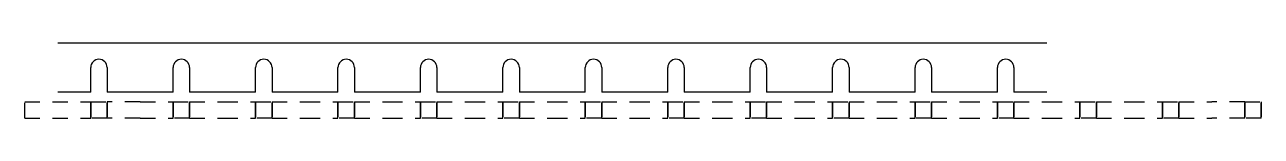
# Model space of a CAD drawing. Header units: millimetres. Extents: x -244126 to 368105, y -173968 to 259060.
# Drawn here: x 40743 to 44493, y 16254 to 16482 of the extents above; entities that cross this region are included whole.
import ezdxf

# ---------------------------------------------------------------- set-up
doc = ezdxf.new("R2010")
doc.units = ezdxf.units.MM
doc.header["$MEASUREMENT"] = 0
doc.linetypes.add('TA_HL_013.00000', pattern=[84.5, 46.15, -38.35])
doc.layers.add('A04_TUBE SERIES', color=7, linetype='Continuous')

# ---------------------------------------------------------------- blocks, each defined once
blk = doc.blocks.new('*U812')
at = {"layer": 'A04_TUBE SERIES', "color": 3, "linetype": 'ByBlock'}
for points in [[(-1975, 25), (-1775, 25)], [(-1975, -25), (-1975, 25)], [(-1775, 25), (-1775, -25)], [(-1725, -25), (-1725, 25)], [(-1625, 25), (-1725, 25)], [(-1625, 25), (-1525, 25)], [(-1525, 25), (-1525, -25)], [(-1475, 25), (-1375, 25)], [(-1475, -25), (-1475, 25)], [(-1375, 25), (-1275, 25)], [(-1275, 25), (-1275, -25)], [(-1225, 25), (-1125, 25)], [(-1225, -25), (-1225, 25)], [(-1125, 25), (-1025, 25)], [(-1025, 25), (-1025, -25)], [(-975, 25), (-875, 25)], [(-975, -25), (-975, 25)], [(-875, 25), (-775, 25)], [(-775, 25), (-775, -25)], [(-725, 25), (-625, 25)], [(-725, -25), (-725, 25)], [(-625, 25), (-525, 25)], [(-525, 25), (-525, -25)], [(-475, 25), (-375, 25)], [(-475, -25), (-475, 25)], [(-375, 25), (-275, 25)], [(-275, 25), (-275, -25)], [(-225, 25), (-125, 25)], [(-225, -25), (-225, 25)], [(-125, 25), (-25, 25)], [(-25, 25), (-25, -25)], [(25, 25), (125, 25)], [(25, -25), (25, 25)], [(125, 25), (225, 25)], [(225, 25), (225, -25)], [(275, 25), (375, 25)], [(275, -25), (275, 25)], [(375, 25), (475, 25)], [(475, 25), (475, -25)], [(525, 25), (625, 25)], [(525, -25), (525, 25)], [(625, 25), (725, 25)], [(725, 25), (725, -25)], [(775, 25), (875, 25)], [(775, -25), (775, 25)], [(875, 25), (975, 25)], [(975, 25), (975, -25)], [(1025, 25), (1125, 25)], [(1025, -25), (1025, 25)], [(1125, 25), (1225, 25)], [(1225, 25), (1225, -25)], [(1275, 25), (1375, 25)], [(1275, -25), (1275, 25)], [(1375, 25), (1475, 25)], [(1475, 25), (1475, -25)], [(1525, 25), (1625, 25)], [(1525, -25), (1525, 25)], [(1725, 25), (1625, 25)], [(1725, 25), (1725, -25)], [(1775, 25), (1775, 25)], [(1775, -25), (1775, 25)], [(1775, -25), (1775, 25)], [(-1975, -25), (-1775, -25)], [(-1625, -25), (-1725, -25)], [(-1625, -25), (-1525, -25)], [(-1475, -25), (-1375, -25)], [(-1375, -25), (-1275, -25)], [(-1225, -25), (-1125, -25)], [(-1125, -25), (-1025, -25)], [(-975, -25), (-875, -25)], [(-875, -25), (-775, -25)], [(-725, -25), (-625, -25)], [(-625, -25), (-525, -25)], [(-475, -25), (-375, -25)], [(-375, -25), (-275, -25)], [(-225, -25), (-125, -25)], [(-125, -25), (-25, -25)], [(25, -25), (125, -25)], [(125, -25), (225, -25)], [(275, -25), (375, -25)], [(375, -25), (475, -25)], [(525, -25), (625, -25)], [(625, -25), (725, -25)], [(775, -25), (875, -25)], [(875, -25), (975, -25)], [(1025, -25), (1125, -25)], [(1125, -25), (1225, -25)], [(1275, -25), (1375, -25)], [(1375, -25), (1475, -25)], [(1525, -25), (1625, -25)], [(1725, -25), (1625, -25)], [(1775, -25), (1775, -25)]]:
    blk.add_lwpolyline(points, dxfattribs=at)
at = {"layer": 'A04_TUBE SERIES', "color": 1, "linetype": 'ByBlock'}
for points in [[(-1775, 25), (-1725, 25), (-1725, -25), (-1775, -25)], [(-1525, 25), (-1475, 25), (-1475, -25), (-1525, -25)], [(-1275, 25), (-1225, 25), (-1225, -25), (-1275, -25)], [(-1025, 25), (-975, 25), (-975, -25), (-1025, -25)], [(-775, 25), (-725, 25), (-725, -25), (-775, -25)], [(-525, 25), (-475, 25), (-475, -25), (-525, -25)], [(-275, 25), (-225, 25), (-225, -25), (-275, -25)], [(-25, 25), (25, 25), (25, -25), (-25, -25)], [(225, 25), (275, 25), (275, -25), (225, -25)], [(475, 25), (525, 25), (525, -25), (475, -25)], [(725, 25), (775, 25), (775, -25), (725, -25)], [(975, 25), (1025, 25), (1025, -25), (975, -25)], [(1225, 25), (1275, 25), (1275, -25), (1225, -25)], [(1475, 25), (1525, 25), (1525, -25), (1475, -25)], [(1725, 25), (1775, 25), (1775, -25), (1725, -25)]]:
    blk.add_lwpolyline(points, close=True, dxfattribs=at)

msp = doc.modelspace()

# ---------------------------------------------------------------- linework, layer by layer
at = {"color": 3}
for p, q in [((40842.89557, 16481.92781), (41092.89557, 16481.92781)), ((41092.89557, 16481.92781), (41342.89557, 16481.92781)), ((41342.89557, 16481.92781), (41592.89557, 16481.92781)), ((41592.89557, 16481.92781), (41842.89557, 16481.92781)), ((41842.89557, 16481.92781), (42092.89557, 16481.92781)), ((42092.89557, 16481.92781), (42342.89557, 16481.92781)), ((42342.89557, 16481.92781), (42592.89557, 16481.92781)), ((42592.89557, 16481.92781), (42842.89557, 16481.92781)), ((42842.89557, 16481.92781), (43092.89557, 16481.92781)), ((43092.89557, 16481.92781), (43342.89557, 16481.92781)), ((43342.89557, 16481.92781), (43592.89557, 16481.92781)), ((43592.89557, 16481.92781), (43842.89557, 16481.92781)), ((40942.89557, 16331.92781), (40842.89557, 16331.92781)), ((41092.89557, 16331.92781), (40992.89557, 16331.92781)), ((41192.89557, 16331.92781), (41092.89557, 16331.92781)), ((41342.89557, 16331.92781), (41242.89557, 16331.92781)), ((41442.89557, 16331.92781), (41342.89557, 16331.92781)), ((41592.89557, 16331.92781), (41492.89557, 16331.92781)), ((41692.89557, 16331.92781), (41592.89557, 16331.92781)), ((41842.89557, 16331.92781), (41742.89557, 16331.92781)), ((41942.89557, 16331.92781), (41842.89557, 16331.92781)), ((42092.89557, 16331.92781), (41992.89557, 16331.92781)), ((42192.89557, 16331.92781), (42092.89557, 16331.92781)), ((42342.89557, 16331.92781), (42242.89557, 16331.92781)), ((42442.89557, 16331.92781), (42342.89557, 16331.92781)), ((42592.89557, 16331.92781), (42492.89557, 16331.92781)), ((42692.89557, 16331.92781), (42592.89557, 16331.92781)), ((42842.89557, 16331.92781), (42742.89557, 16331.92781)), ((42942.89557, 16331.92781), (42842.89557, 16331.92781)), ((43092.89557, 16331.92781), (42992.89557, 16331.92781)), ((43192.89557, 16331.92781), (43092.89557, 16331.92781)), ((43342.89557, 16331.92781), (43242.89557, 16331.92781)), ((43442.89557, 16331.92781), (43342.89557, 16331.92781)), ((43592.89557, 16331.92781), (43492.89557, 16331.92781)), ((43692.89557, 16331.92781), (43592.89557, 16331.92781)), ((43842.89557, 16331.92781), (43742.89557, 16331.92781))]:
    msp.add_line(p, q, dxfattribs=at)
for points in [[(40942.89557, 16331.92781), (40942.89557, 16406.92781)], [(40992.89557, 16406.92781), (40992.89557, 16331.92781)], [(41192.89557, 16331.92781), (41192.89557, 16406.92781)], [(41242.89557, 16406.92781), (41242.89557, 16331.92781)], [(41442.89557, 16331.92781), (41442.89557, 16406.92781)], [(41492.89557, 16406.92781), (41492.89557, 16331.92781)], [(41692.89557, 16331.92781), (41692.89557, 16406.92781)], [(41742.89557, 16406.92781), (41742.89557, 16331.92781)], [(41942.89557, 16331.92781), (41942.89557, 16406.92781)], [(41992.89557, 16406.92781), (41992.89557, 16331.92781)], [(42192.89557, 16331.92781), (42192.89557, 16406.92781)], [(42242.89557, 16406.92781), (42242.89557, 16331.92781)], [(42442.89557, 16331.92781), (42442.89557, 16406.92781)], [(42492.89557, 16406.92781), (42492.89557, 16331.92781)], [(42692.89557, 16331.92781), (42692.89557, 16406.92781)], [(42742.89557, 16406.92781), (42742.89557, 16331.92781)], [(42942.89557, 16331.92781), (42942.89557, 16406.92781)], [(42992.89557, 16406.92781), (42992.89557, 16331.92781)], [(43192.89557, 16331.92781), (43192.89557, 16406.92781)], [(43242.89557, 16406.92781), (43242.89557, 16331.92781)], [(43442.89557, 16331.92781), (43442.89557, 16406.92781)], [(43492.89557, 16406.92781), (43492.89557, 16331.92781)], [(43692.89557, 16331.92781), (43692.89557, 16406.92781)], [(43742.89557, 16406.92781), (43742.89557, 16331.92781)]]:
    msp.add_lwpolyline(points, dxfattribs=at)
for centre in [(40967.89557, 16406.92781), (41217.89557, 16406.92781), (41467.89557, 16406.92781), (41717.89557, 16406.92781), (41967.89557, 16406.92781), (42217.89557, 16406.92781), (42467.89557, 16406.92781), (42717.89557, 16406.92781), (42967.89557, 16406.92781), (43217.89557, 16406.92781), (43467.89557, 16406.92781), (43717.89557, 16406.92781)]:
    msp.add_arc(centre, 25, 0, 180, dxfattribs=at)

# ---------------------------------------------------------------- block references
at = {"color": 1, "linetype": 'TA_HL_013.00000'}
msp.add_blockref('*U812', (42717.89557, 16278.52133), dxfattribs=at)

doc.saveas('drawing.dxf')
